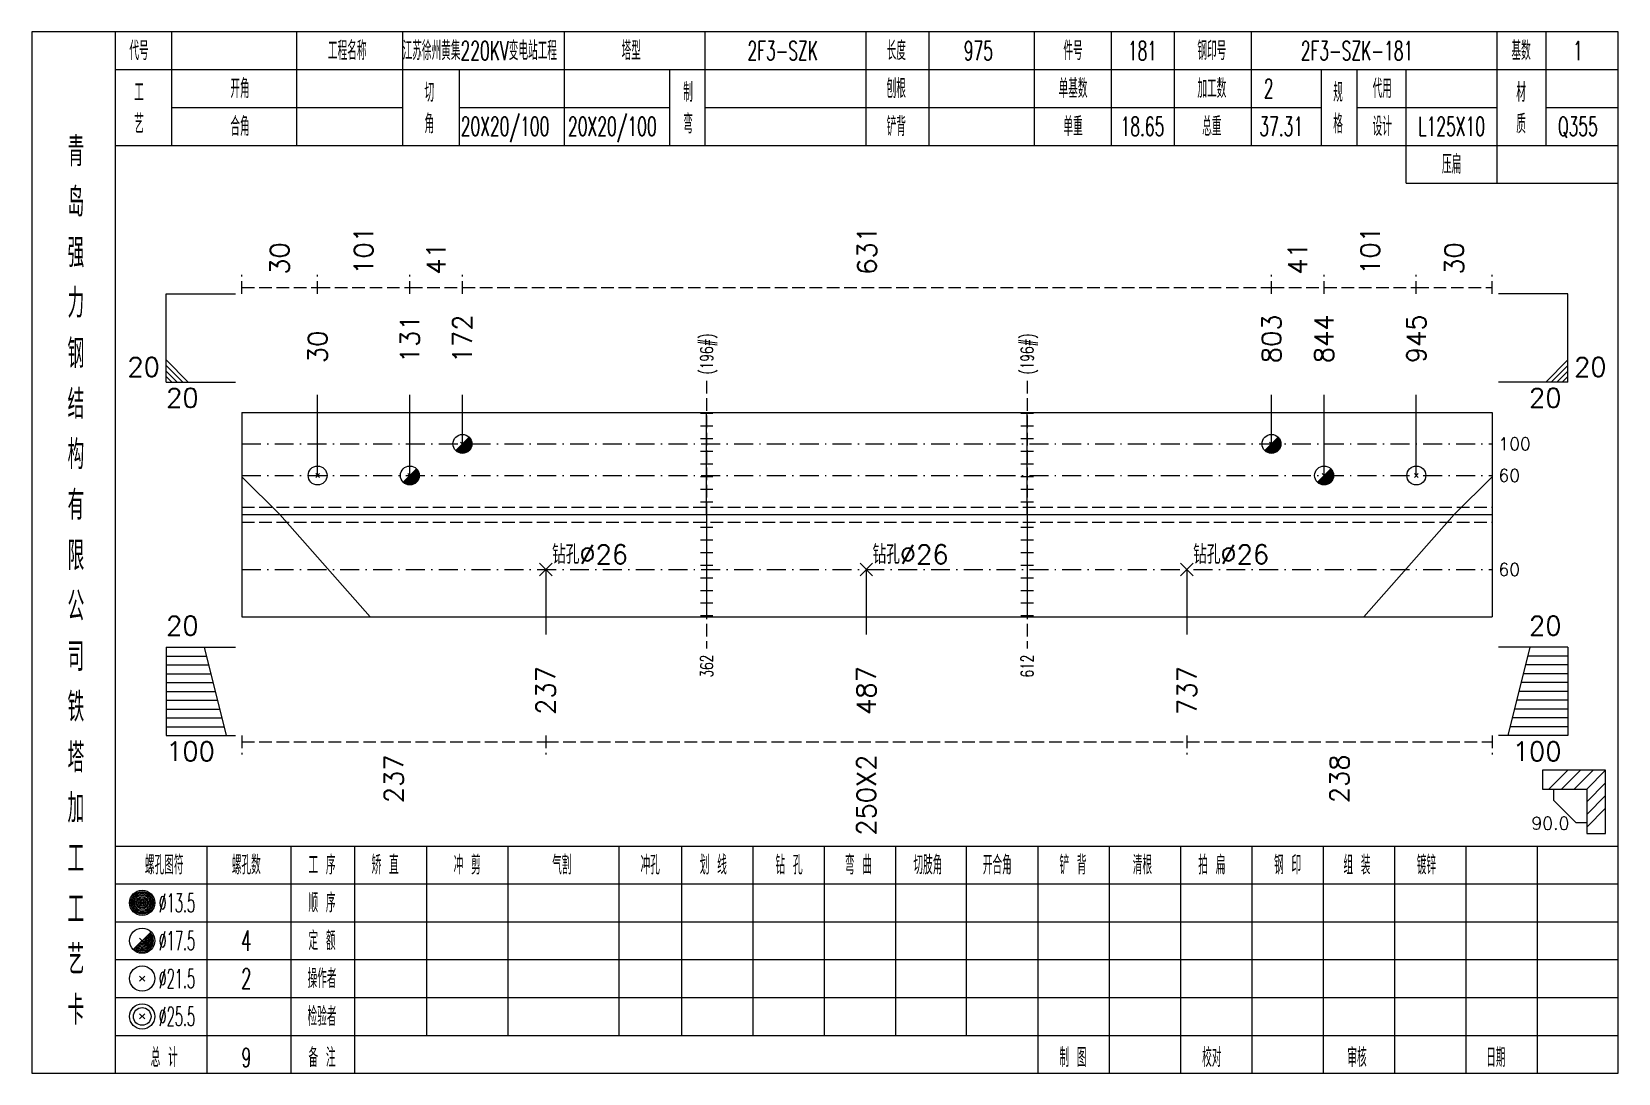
# Model space of a CAD drawing. Extents: x 0 to 4623, y -1159 to 4890.
# Drawn here: x 1245.6 to 1497, y 3825 to 3990 of the extents above; entities that cross this region are included whole.
import ezdxf
from ezdxf.enums import TextEntityAlignment as Align

# ---------------------------------------------------------------- set-up
doc = ezdxf.new("R2010")
doc.units = 0
doc.header["$MEASUREMENT"] = 0
doc.linetypes.add('一点画线', pattern=[5.2, 3, -1, 0.2, -1])
doc.linetypes.add('虚线', pattern=[2.75, 2, -0.75])
doc.layers.get('0').update_dxf_attribs({"linetype": 'CONTINUOUS', "lineweight": 25})
for name, color, linetype, lineweight in [('1', 7, 'CONTINUOUS', 25), ('2', 7, 'CONTINUOUS', 25), ('4', 7, 'CONTINUOUS', 25), ('5', 7, 'CONTINUOUS', 25)]:
    doc.layers.add(name, color=color, linetype=linetype, lineweight=lineweight)
doc.styles.get("Standard").update_dxf_attribs({"font": 'simplex.shx', "width": 0.7, "height": 3, "bigfont": 'gbhzfs.shx'})

msp = doc.modelspace()

# ---------------------------------------------------------------- texts
at = {"color": 8, "linetype": 'Continuous', "lineweight": 9}
for s, p in [('101', (1298.208, 3951.5)), ('631', (1377.95, 3951.5)), ('101', (1457.692, 3951.5)), ('30', (1284.9, 3951.5)), ('41', (1309.682, 3951.5)), ('41', (1446.218, 3951.5)), ('30', (1471, 3951.5))]:
    msp.add_text(s, height=3, rotation=90, dxfattribs=at).set_placement(p, align=Align.MIDDLE_LEFT)
at = {"color": 7, "linetype": 'Continuous', "lineweight": 13}
for s, p in [('172', (1313.847, 3937.5)), ('803', (1442.053, 3937.5)), ('844', (1450.383, 3937.5)), ('945', (1465, 3937.5)), ('30', (1290.9, 3937.5)), ('131', (1305.517, 3937.5))]:
    msp.add_text(s, height=3, rotation=90, dxfattribs=at).set_placement(p, align=Align.MIDDLE_LEFT)
for p in [(1265.9, 3934.5), (1488, 3893.5)]:
    msp.add_text('20', height=3, dxfattribs=at).set_placement(p, align=Align.BOTTOM_RIGHT)
for p in [(1490, 3934.5), (1266.9, 3893.5)]:
    msp.add_text('20', height=3, dxfattribs=at).set_placement(p, align=Align.BOTTOM_LEFT)
for s, p in [('20', (1266.9, 3933.5)), ('100', (1266.9, 3877.5))]:
    msp.add_text(s, height=3, dxfattribs=at).set_placement(p, align=Align.TOP_LEFT)
for s, p in [('20', (1488, 3933.5)), ('100', (1488, 3877.5))]:
    msp.add_text(s, height=3, dxfattribs=at).set_placement(p, align=Align.TOP_RIGHT)
for s, p in [('100', (1478, 3924.7)), ('60', (1478, 3919.7)), ('60', (1478, 3904.8))]:
    msp.add_text(s, height=2, dxfattribs=at).set_placement(p, align=Align.MIDDLE_LEFT)
at = {"color": 8, "linetype": 'Continuous', "lineweight": 9}
for s, p in [('237', (1302.977, 3875.5)), ('250X2', (1377.848, 3875.5)), ('238', (1452.822, 3875.5))]:
    msp.add_text(s, height=3, rotation=90, dxfattribs=at).set_placement(p, align=Align.MIDDLE_RIGHT)
at = {"layer": '1', "color": 7, "linetype": 'Continuous', "lineweight": 13}
for p in [(1328.054, 3904.8), (1378.848, 3904.8), (1429.643, 3904.8)]:
    msp.add_text('钻孔%%c26', height=3, dxfattribs=at).set_placement(p, align=Align.BOTTOM_LEFT)
for s, p in [('237', (1327.054, 3889.5)), ('487', (1377.848, 3889.5)), ('737', (1428.643, 3889.5))]:
    msp.add_text(s, height=3, rotation=90, dxfattribs=at).set_placement(p, align=Align.MIDDLE_RIGHT)
at = {"layer": '2', "color": 7, "linetype": 'Continuous', "lineweight": 13, "width": 0.7}
for p in [(1352.547, 3935.7), (1403.341, 3935.7)]:
    msp.add_text('(196#)', height=2, rotation=90, dxfattribs=at).set_placement(p, align=Align.MIDDLE_LEFT)
for s, p in [('362', (1352.547, 3891.3)), ('612', (1403.341, 3891.3))]:
    msp.add_text(s, height=2, rotation=90, dxfattribs=at).set_placement(p, align=Align.MIDDLE_RIGHT)
at = {"layer": '2', "color": 7, "linetype": 'Continuous', "lineweight": 13}
msp.add_text('90.0', height=2, dxfattribs=at).set_placement((1489.25, 3863), align=Align.BOTTOM_RIGHT)
at = {"layer": '4', "color": 1, "linetype": 'Continuous', "lineweight": 13}
for s, height, width, p in [('代号', 3, 0.6, (1262.6, 3987)), ('工程名称', 3, 0.6, (1295.6, 3987)), ('江苏徐州黄集220KV变电站工程', 3, 0.6, (1316.6, 3987)), ('塔型', 3, 0.6, (1340.6, 3987)), ('2F3-SZK', 3, 0.6, (1364.6, 3987)), ('长度', 3, 0.6, (1382.6, 3987)), ('975', 3, 0.6, (1395.6, 3987)), ('件号', 3, 0.6, (1410.6, 3987)), ('181', 3, 0.6, (1421.6, 3987)), ('钢印号', 3, 0.6, (1432.6, 3987)), ('2F3-SZK-181', 3, 0.6, (1455.6, 3987)), ('基数', 3, 0.6, (1481.6, 3987)), ('1', 3, 0.6, (1490.6, 3987)), ('开角', 3, 0.6, (1278.6, 3981)), ('制', 3, 0.6, (1349.6, 3980.4)), ('刨根', 3, 0.6, (1382.6, 3981)), ('单基数', 3, 0.6, (1410.6, 3981)), ('加工数', 3, 0.6, (1432.6, 3981)), ('2', 3, 0.6, (1441.6, 3981)), ('代用', 3, 0.6, (1459.6, 3981)), ('材', 3, 0.6, (1481.6, 3980.4)), ('工', 3, 0.6, (1262.6, 3980.4)), ('切', 3, 0.6, (1308.6, 3980.4)), ('规', 3, 0.6, (1452.6, 3980.4)), ('艺', 3, 0.6, (1262.6, 3975.4)), ('角', 3, 0.6, (1308.6, 3975.4)), ('弯', 3, 0.6, (1349.6, 3975.4)), ('格', 3, 0.6, (1452.6, 3975.4)), ('质', 3, 0.6, (1481.6, 3975.4)), ('合角', 3, 0.6, (1278.6, 3975)), ('20X20/100', 3, 0.6, (1320.6, 3975)), ('20X20/100', 3, 0.6, (1337.6, 3975)), ('铲背', 3, 0.6, (1382.6, 3975)), ('单重', 3, 0.6, (1410.6, 3975)), ('18.65', 3, 0.6, (1421.6, 3975)), ('总重', 3, 0.6, (1432.6, 3975)), ('37.31', 3, 0.6, (1443.6, 3975)), ('设计', 3, 0.6, (1459.6, 3975)), ('L125X10', 3, 0.6, (1470.6, 3975)), ('Q355', 3, 0.6, (1490.6, 3975)), ('青', 4.6, 0.8, (1252.6, 3971)), ('压扁', 3, 0.6, (1470.6, 3969)), ('岛', 4.6, 0.8, (1252.6, 3963)), ('强', 4.6, 0.8, (1252.6, 3955)), ('力', 4.6, 0.8, (1252.6, 3947)), ('钢', 4.6, 0.8, (1252.6, 3939)), ('结', 4.6, 0.8, (1252.6, 3931)), ('构', 4.6, 0.8, (1252.6, 3923)), ('有', 4.6, 0.8, (1252.6, 3915)), ('限', 4.6, 0.8, (1252.6, 3907)), ('公', 4.6, 0.8, (1252.6, 3899)), ('司', 4.6, 0.8, (1252.6, 3891)), ('铁', 4.6, 0.8, (1252.6, 3883)), ('塔', 4.6, 0.8, (1252.6, 3875)), ('加', 4.6, 0.8, (1252.6, 3867)), ('工', 4.6, 0.8, (1252.6, 3859)), ('螺孔图符', 3, 0.6, (1266.6, 3858)), ('螺孔数', 3, 0.6, (1279.6, 3858)), ('工 序', 3, 0.6, (1291.6, 3858)), ('矫 直', 3, 0.6, (1301.6, 3858)), ('冲 剪', 3, 0.6, (1314.6, 3858)), ('气割', 3, 0.6, (1329.6, 3858)), ('冲孔', 3, 0.6, (1343.6, 3858)), ('划 线', 3, 0.6, (1353.6, 3858)), ('钻 孔', 3, 0.6, (1365.6, 3858)), ('弯 曲', 3, 0.6, (1376.6, 3858)), ('切肢角', 3, 0.6, (1387.6, 3858)), ('开合角', 3, 0.6, (1398.6, 3858)), ('铲 背', 3, 0.6, (1410.6, 3858)), ('清根', 3, 0.6, (1421.6, 3858)), ('拍 扁', 3, 0.6, (1432.6, 3858)), ('钢 印', 3, 0.6, (1444.6, 3858)), ('组 装', 3, 0.6, (1455.6, 3858)), ('镀锌', 3, 0.6, (1466.6, 3858)), ('工', 4.6, 0.8, (1252.6, 3851)), ('%%C13.5', 3, 0.5, (1268.6, 3852)), ('顺 序', 3, 0.6, (1291.6, 3852)), ('%%C17.5', 3, 0.5, (1268.6, 3846)), ('4', 3.2, 0.6, (1279.6, 3846)), ('定 额', 3, 0.6, (1291.6, 3846)), ('艺', 4.6, 0.8, (1252.6, 3843)), ('%%C21.5', 3, 0.5, (1268.6, 3840)), ('2', 3.2, 0.6, (1279.6, 3840)), ('操作者', 3, 0.6, (1291.6, 3840)), ('卡', 4.6, 0.8, (1252.6, 3835)), ('%%C25.5', 3, 0.5, (1268.6, 3834)), ('检验者', 3, 0.6, (1291.6, 3834)), ('总 计', 3, 0.6, (1266.6, 3827.5)), ('9', 3, 0.6, (1279.6, 3827.5)), ('备 注', 3, 0.6, (1291.6, 3827.5)), ('制 图', 3, 0.6, (1410.6, 3827.5)), ('校对', 3, 0.6, (1432.6, 3827.5)), ('审核', 3, 0.6, (1455.6, 3827.5)), ('日期', 3, 0.6, (1477.6, 3827.5))]:
    msp.add_text(s, height=height, dxfattribs=dict(at, width=width)).set_placement(p, align=Align.MIDDLE_CENTER)

# ---------------------------------------------------------------- blocks, each defined once
blk = doc.blocks.new('孔21.5')
at = {"layer": '5', "color": 7, "linetype": 'Continuous', "lineweight": 13}
for p, q in [((-0.2, -0.2), (0.2, 0.2)), ((-0.2, 0.2), (0.2, -0.2))]:
    blk.add_line(p, q, dxfattribs=at)
blk.add_circle((0, 0), 1, dxfattribs=at)
blk = doc.blocks.new('孔17.5')
at = {"layer": '5', "color": 7, "linetype": 'Continuous', "lineweight": 13}
for p, q in [((-0.707, -0.707), (0.707, 0.707)), ((-0.2, 0.2), (0.2, -0.2))]:
    blk.add_line(p, q, dxfattribs=at)
blk.add_circle((0, 0), 1, dxfattribs=at)
for radius in [0.9, 0.8, 0.7, 0.6, 0.5, 0.4, 0.3, 0.2, 0.1]:
    blk.add_arc((0, 0), radius, 225, 45, dxfattribs=at)

# ---------------------------------------------------------------- linework, layer by layer
at = {"color": 8, "linetype": '虚线', "lineweight": 9}
for p, q in [((1278.9, 3948.5), (1278.9, 3951.5)), ((1278.9, 3949.5), (1290.9, 3949.5)), ((1290.9, 3948.5), (1290.9, 3951.5)), ((1290.9, 3948.5), (1290.9, 3951.5)), ((1290.9, 3949.5), (1305.517, 3949.5)), ((1305.517, 3948.5), (1305.517, 3951.5)), ((1305.517, 3948.5), (1305.517, 3951.5)), ((1305.517, 3949.5), (1313.847, 3949.5)), ((1313.847, 3948.5), (1313.847, 3951.5)), ((1313.847, 3948.5), (1313.847, 3951.5)), ((1313.847, 3949.5), (1442.053, 3949.5)), ((1442.053, 3948.5), (1442.053, 3951.5)), ((1442.053, 3948.5), (1442.053, 3951.5)), ((1442.053, 3949.5), (1450.383, 3949.5)), ((1450.383, 3948.5), (1450.383, 3951.5)), ((1450.383, 3948.5), (1450.383, 3951.5)), ((1450.383, 3949.5), (1465, 3949.5)), ((1465, 3948.5), (1465, 3951.5)), ((1465, 3948.5), (1465, 3951.5)), ((1465, 3949.5), (1477, 3949.5)), ((1477, 3948.5), (1477, 3951.5)), ((1278.9, 3878.5), (1278.9, 3875.5)), ((1278.9, 3877.5), (1327.054, 3877.5)), ((1327.054, 3878.5), (1327.054, 3875.5)), ((1327.054, 3878.5), (1327.054, 3875.5)), ((1327.054, 3877.5), (1428.643, 3877.5)), ((1428.643, 3878.5), (1428.643, 3875.5)), ((1428.643, 3878.5), (1428.643, 3875.5)), ((1428.643, 3877.5), (1477, 3877.5)), ((1477, 3878.5), (1477, 3875.5))]:
    msp.add_line(p, q, dxfattribs=at)
at = {"color": 7, "linetype": 'Continuous', "lineweight": 13}
for p, q in [((1266.9, 3948.5), (1277.9, 3948.5)), ((1266.9, 3934.5), (1266.9, 3948.5)), ((1489, 3948.5), (1478, 3948.5)), ((1489, 3934.5), (1489, 3948.5)), ((1270.4, 3934.5), (1266.9, 3938)), ((1269.525, 3934.5), (1266.9, 3937.125)), ((1485.5, 3934.5), (1489, 3938)), ((1486.375, 3934.5), (1489, 3937.125)), ((1268.65, 3934.5), (1266.9, 3936.25)), ((1267.775, 3934.5), (1266.9, 3935.375)), ((1266.9, 3934.5), (1277.9, 3934.5)), ((1489, 3934.5), (1478, 3934.5)), ((1487.25, 3934.5), (1489, 3936.25)), ((1488.125, 3934.5), (1489, 3935.375)), ((1290.9, 3919.7), (1290.9, 3932.5)), ((1305.517, 3919.7), (1305.517, 3932.5)), ((1313.847, 3924.7), (1313.847, 3932.5)), ((1442.053, 3924.7), (1442.053, 3932.5)), ((1450.383, 3919.7), (1450.383, 3932.5)), ((1465, 3919.7), (1465, 3932.5)), ((1278.9, 3919.5), (1284.9, 3913.5)), ((1477, 3919.5), (1471, 3913.5)), ((1284.9, 3913.5), (1299.218, 3897.3)), ((1471, 3913.5), (1456.682, 3897.3)), ((1327.054, 3904.8), (1327.054, 3894.5)), ((1377.848, 3904.8), (1377.848, 3894.5)), ((1428.643, 3904.8), (1428.643, 3894.5)), ((1266.9, 3892.5), (1277.9, 3892.5)), ((1266.9, 3892.5), (1266.9, 3878.5)), ((1272.9, 3892.5), (1276.4, 3878.5)), ((1489, 3892.5), (1478, 3892.5)), ((1483, 3892.5), (1479.5, 3878.5)), ((1489, 3892.5), (1489, 3878.5)), ((1266.9, 3891.1), (1273.25, 3891.1)), ((1266.9, 3889.7), (1273.6, 3889.7)), ((1489, 3889.7), (1482.3, 3889.7)), ((1489, 3891.1), (1482.65, 3891.1)), ((1266.9, 3888.3), (1273.95, 3888.3)), ((1266.9, 3886.9), (1274.3, 3886.9)), ((1489, 3886.9), (1481.6, 3886.9)), ((1489, 3888.3), (1481.95, 3888.3)), ((1266.9, 3885.5), (1274.65, 3885.5)), ((1489, 3885.5), (1481.25, 3885.5)), ((1266.9, 3884.1), (1275, 3884.1)), ((1266.9, 3882.7), (1275.35, 3882.7)), ((1489, 3882.7), (1480.55, 3882.7)), ((1489, 3884.1), (1480.9, 3884.1)), ((1266.9, 3881.3), (1275.7, 3881.3)), ((1266.9, 3879.9), (1276.05, 3879.9)), ((1489, 3879.9), (1479.85, 3879.9)), ((1489, 3881.3), (1480.2, 3881.3)), ((1266.9, 3878.5), (1277.9, 3878.5)), ((1489, 3878.5), (1478, 3878.5))]:
    msp.add_line(p, q, dxfattribs=at)
at = {"color": 7, "linetype": 'Continuous', "lineweight": 18}
for p, q in [((1278.9, 3929.7), (1278.9, 3897.3)), ((1278.9, 3929.7), (1477, 3929.7)), ((1477, 3929.7), (1477, 3897.3)), ((1278.9, 3913.5), (1477, 3913.5))]:
    msp.add_line(p, q, dxfattribs=at)
at = {"color": 3, "linetype": '一点画线', "lineweight": 13}
for p, q in [((1278.9, 3924.7), (1477, 3924.7)), ((1278.9, 3919.7), (1477, 3919.7)), ((1278.9, 3904.8), (1477, 3904.8))]:
    msp.add_line(p, q, dxfattribs=at)
at = {"color": 1, "linetype": '虚线', "lineweight": 18}
for p, q in [((1278.9, 3914.7), (1477, 3914.7)), ((1278.9, 3912.3), (1477, 3912.3))]:
    msp.add_line(p, q, dxfattribs=at)
at = {"layer": '1', "color": 7, "linetype": 'Continuous', "lineweight": 13}
for p, q in [((1326.054, 3903.8), (1328.054, 3905.8)), ((1326.054, 3905.8), (1328.054, 3903.8)), ((1376.848, 3903.8), (1378.848, 3905.8)), ((1376.848, 3905.8), (1378.848, 3903.8)), ((1427.643, 3903.8), (1429.643, 3905.8)), ((1427.643, 3905.8), (1429.643, 3903.8))]:
    msp.add_line(p, q, dxfattribs=at)
at = {"layer": '1', "color": 7, "linetype": 'Continuous', "lineweight": 18}
msp.add_line((1278.9, 3897.3), (1477, 3897.3), dxfattribs=at)
at = {"layer": '2', "color": 216, "linetype": '虚线', "lineweight": 13}
for p, q in [((1352.547, 3934.7), (1352.547, 3892.3)), ((1403.341, 3934.7), (1403.341, 3892.3))]:
    msp.add_line(p, q, dxfattribs=at)
at = {"layer": '2', "color": 7, "linetype": 'Continuous', "lineweight": 13}
for p, q in [((1353.547, 3929.5), (1351.547, 3929.5)), ((1352.547, 3913.5), (1352.547, 3929.7)), ((1404.341, 3929.5), (1402.341, 3929.5)), ((1403.341, 3913.5), (1403.341, 3929.7)), ((1353.547, 3927.5), (1351.547, 3927.5)), ((1404.341, 3927.5), (1402.341, 3927.5)), ((1353.547, 3925.5), (1351.547, 3925.5)), ((1404.341, 3925.5), (1402.341, 3925.5)), ((1353.547, 3923.5), (1351.547, 3923.5)), ((1404.341, 3923.5), (1402.341, 3923.5)), ((1353.547, 3921.5), (1351.547, 3921.5)), ((1353.547, 3919.5), (1351.547, 3919.5)), ((1404.341, 3921.5), (1402.341, 3921.5)), ((1404.341, 3919.5), (1402.341, 3919.5)), ((1353.547, 3917.5), (1351.547, 3917.5)), ((1404.341, 3917.5), (1402.341, 3917.5)), ((1353.547, 3915.5), (1351.547, 3915.5)), ((1404.341, 3915.5), (1402.341, 3915.5)), ((1352.547, 3913.5), (1352.547, 3897.3)), ((1403.341, 3913.5), (1403.341, 3897.3)), ((1351.547, 3911.5), (1353.547, 3911.5)), ((1351.547, 3909.5), (1353.547, 3909.5)), ((1402.341, 3911.5), (1404.341, 3911.5)), ((1402.341, 3909.5), (1404.341, 3909.5)), ((1351.547, 3907.5), (1353.547, 3907.5)), ((1402.341, 3907.5), (1404.341, 3907.5)), ((1351.547, 3905.5), (1353.547, 3905.5)), ((1402.341, 3905.5), (1404.341, 3905.5)), ((1351.547, 3903.5), (1353.547, 3903.5)), ((1402.341, 3903.5), (1404.341, 3903.5)), ((1351.547, 3901.5), (1353.547, 3901.5)), ((1351.547, 3899.5), (1353.547, 3899.5)), ((1402.341, 3901.5), (1404.341, 3901.5)), ((1402.341, 3899.5), (1404.341, 3899.5)), ((1351.547, 3897.5), (1353.547, 3897.5)), ((1402.341, 3897.5), (1404.341, 3897.5)), ((1495, 3873), (1485, 3873)), ((1485, 3873), (1485, 3870)), ((1486, 3870), (1489, 3873)), ((1488, 3870), (1491, 3873)), ((1490, 3870), (1493, 3873)), ((1492, 3870), (1495, 3873)), ((1495, 3863), (1495, 3873)), ((1485, 3870), (1492, 3870)), ((1486.75, 3870), (1486.75, 3868.25)), ((1492, 3868), (1495, 3871)), ((1492, 3870), (1492, 3863)), ((1490.25, 3864.75), (1486.75, 3868.25)), ((1492, 3866), (1495, 3869)), ((1492, 3864), (1495, 3867)), ((1490.25, 3864.75), (1492, 3864.75)), ((1492, 3863), (1495, 3863))]:
    msp.add_line(p, q, dxfattribs=at)
at = {"layer": '4', "color": 1, "linetype": 'Continuous', "lineweight": 18}
for p, q in [((1258.9, 3825), (1258.9, 3990)), ((1267.8, 3972), (1267.8, 3990)), ((1287.6, 3972), (1287.6, 3990)), ((1304.4, 3972), (1304.4, 3990)), ((1330, 3972), (1330, 3990)), ((1352.3, 3972), (1352.3, 3990)), ((1377.8, 3972), (1377.8, 3990)), ((1387.8, 3972), (1387.8, 3990)), ((1404.5, 3972), (1404.5, 3990)), ((1416.7, 3972), (1416.7, 3990)), ((1426.7, 3972), (1426.7, 3990)), ((1438.9, 3972), (1438.9, 3990)), ((1477.8, 3966), (1477.8, 3990)), ((1485.6, 3972), (1485.6, 3990)), ((1258.9, 3984), (1497, 3984)), ((1313.4, 3972), (1313.4, 3984)), ((1346.7, 3972), (1346.7, 3984)), ((1450, 3972), (1450, 3984)), ((1455.6, 3972), (1455.6, 3984)), ((1463.4, 3966), (1463.4, 3984)), ((1267.8, 3978), (1304.4, 3978)), ((1313.4, 3978), (1346.7, 3978)), ((1352.3, 3978), (1450, 3978)), ((1455.6, 3978), (1477.8, 3978)), ((1485.6, 3978), (1497, 3978)), ((1258.9, 3972), (1497, 3972)), ((1463.4, 3966), (1497, 3966)), ((1258.9, 3861), (1497, 3861)), ((1273.4, 3825), (1273.4, 3861)), ((1286.7, 3825), (1286.7, 3861)), ((1296.8, 3825), (1296.8, 3861)), ((1308.2, 3831), (1308.2, 3861)), ((1321.1, 3831), (1321.1, 3861)), ((1338.7, 3831), (1338.7, 3861)), ((1348.6, 3831), (1348.6, 3861)), ((1359.9, 3831), (1359.9, 3861)), ((1371.2, 3831), (1371.2, 3861)), ((1382.5, 3831), (1382.5, 3861)), ((1393.7, 3831), (1393.7, 3861)), ((1405.1, 3831), (1405.1, 3861)), ((1416.4, 3831), (1416.4, 3861)), ((1427.7, 3831), (1427.7, 3861)), ((1439, 3831), (1439, 3861)), ((1450.3, 3831), (1450.3, 3861)), ((1461.6, 3831), (1461.6, 3861)), ((1472.9, 3831), (1472.9, 3861)), ((1484.2, 3831), (1484.2, 3861)), ((1258.9, 3855), (1497, 3855)), ((1258.9, 3849), (1497, 3849)), ((1258.9, 3843), (1497, 3843)), ((1258.9, 3837), (1497, 3837)), ((1258.9, 3831), (1497, 3831)), ((1405.1, 3825), (1405.1, 3831)), ((1416.4, 3825), (1416.4, 3831)), ((1427.7, 3825), (1427.7, 3831)), ((1439, 3825), (1439, 3831)), ((1450.3, 3825), (1450.3, 3831)), ((1461.6, 3825), (1461.6, 3831)), ((1472.9, 3825), (1472.9, 3831)), ((1484.2, 3825), (1484.2, 3831))]:
    msp.add_line(p, q, dxfattribs=at)
at = {"layer": '4', "color": 7, "linetype": 'Continuous', "lineweight": 13}
for p, q in [((1262.9, 3851.8), (1263.3, 3852.2)), ((1263.3, 3851.8), (1262.9, 3852.2)), ((1261.686, 3844.586), (1264.514, 3847.414)), ((1262.7, 3846.4), (1263.5, 3845.6)), ((1262.7, 3839.6), (1263.5, 3840.4)), ((1262.7, 3840.4), (1263.5, 3839.6)), ((1262.7, 3833.6), (1263.5, 3834.4)), ((1262.7, 3834.4), (1263.5, 3833.6))]:
    msp.add_line(p, q, dxfattribs=at)
at = {"layer": '4', "color": 1, "linetype": 'Continuous', "lineweight": 18}
msp.add_lwpolyline([(1245.6, 3990), (1245.6, 3825), (1497, 3825), (1497, 3990)], close=True, dxfattribs=at)
at = {"layer": '4', "color": 7, "linetype": 'Continuous', "lineweight": 13}
for centre, radius in [((1263.1, 3852), 2), ((1263.1, 3852), 1.8), ((1263.1, 3852), 1.6), ((1263.1, 3852), 1.4), ((1263.1, 3852), 1.2), ((1263.1, 3852), 1), ((1263.1, 3852), 0.8), ((1263.1, 3852), 0.6), ((1263.1, 3852), 0.4), ((1263.1, 3852), 0.2), ((1263.1, 3846), 2), ((1263.1, 3840), 2), ((1263.1, 3834), 2), ((1263.1, 3834), 1.4)]:
    msp.add_circle(centre, radius, dxfattribs=at)
for radius in [1.8, 1.6, 1.4, 1.2, 1, 0.8, 0.6, 0.4, 0.2]:
    msp.add_arc((1263.1, 3846), radius, 225, 45, dxfattribs=at)

# ---------------------------------------------------------------- block references
at = {"color": 7, "linetype": 'Continuous', "lineweight": 13, "xscale": 1.5, "yscale": 1.5, "zscale": 1.5}
for name, p in [('孔17.5', (1313.847, 3924.7)), ('孔17.5', (1442.053, 3924.7)), ('孔21.5', (1290.9, 3919.7)), ('孔17.5', (1305.517, 3919.7)), ('孔17.5', (1450.383, 3919.7)), ('孔21.5', (1465, 3919.7))]:
    msp.add_blockref(name, p, dxfattribs=at)

msp.set_redraw_order([(e.dxf.handle, doc.entitydb.next_handle()) for e in msp.query("TEXT MTEXT ATTDEF DIMENSION ARC_DIMENSION")])  # texts and dimensions are drawn at this point

doc.saveas('drawing.dxf')
